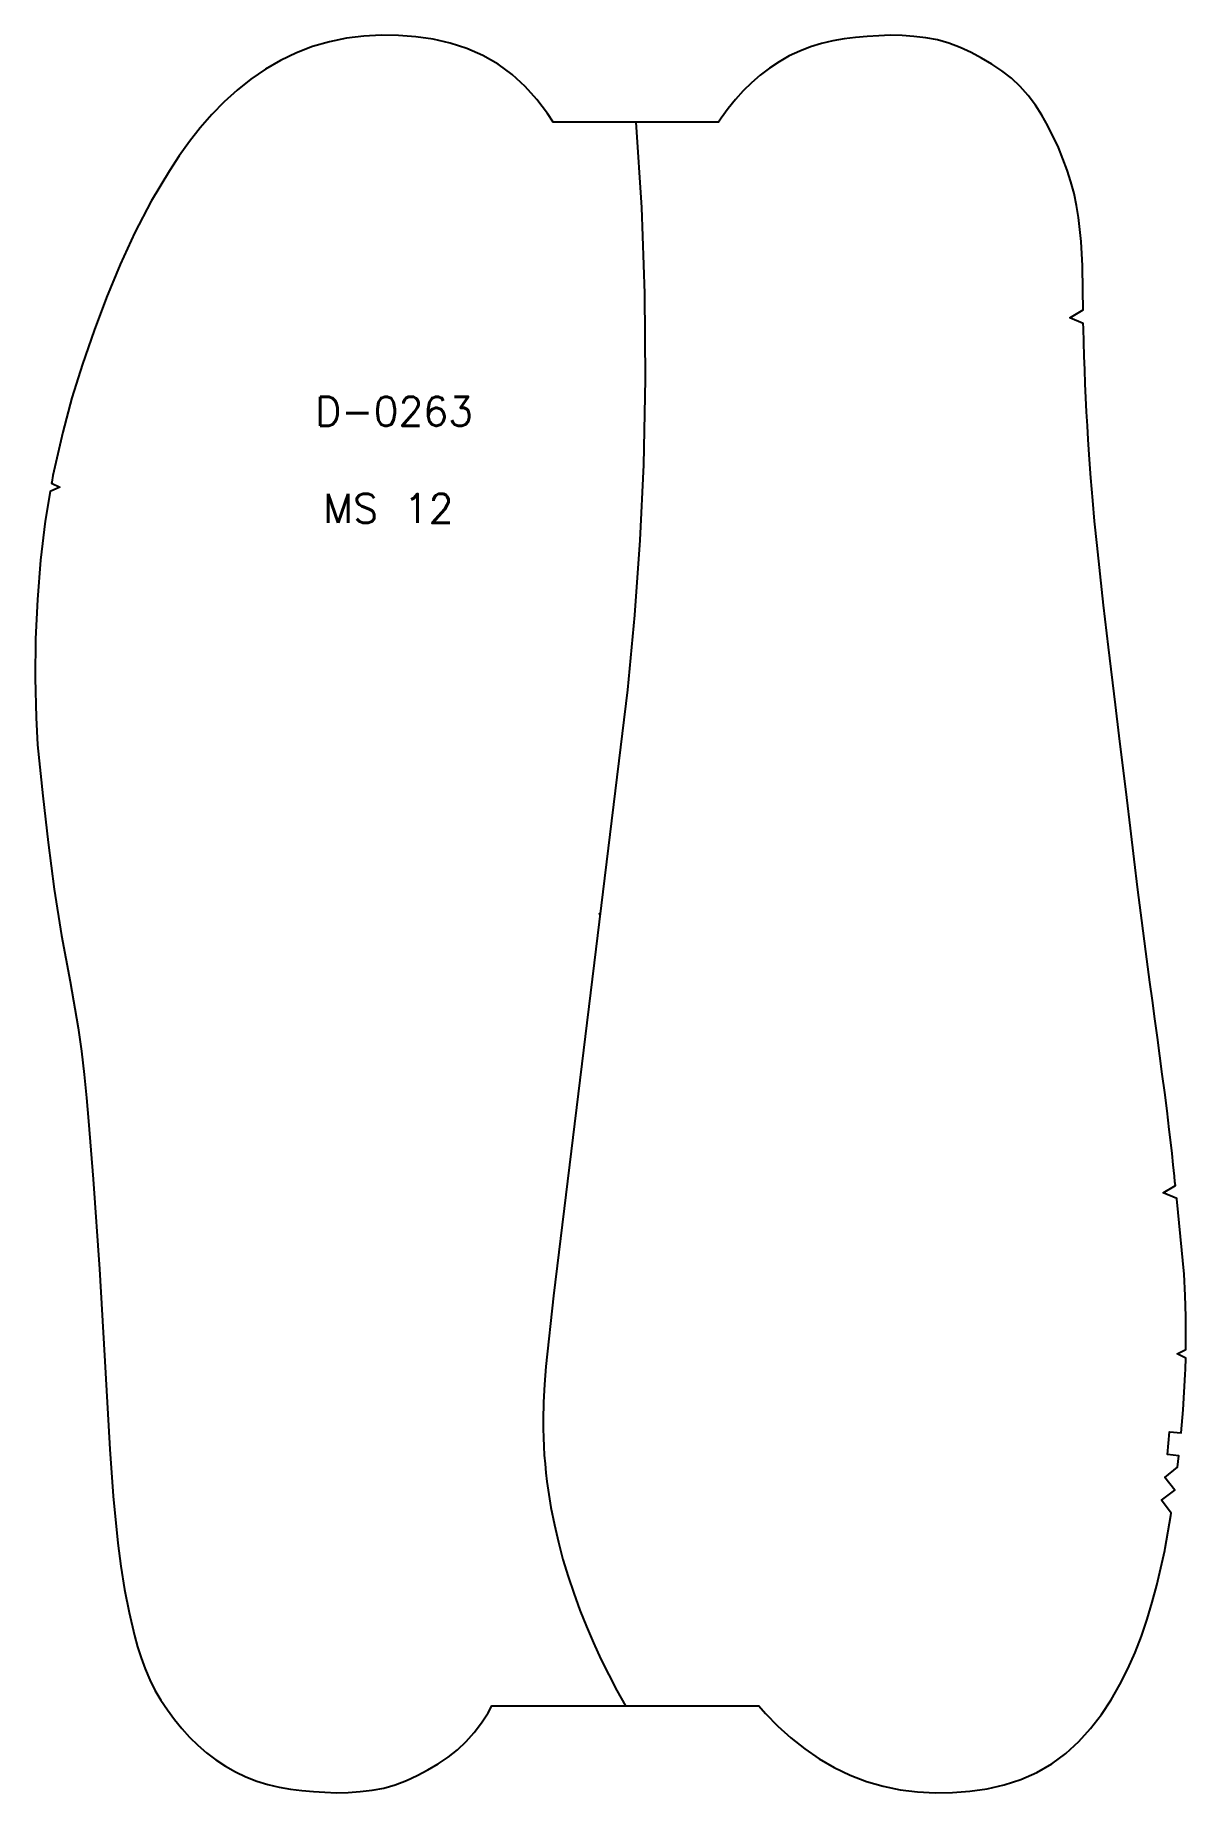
# Model space of a CAD drawing. Extents: x -3600 to 4663, y 5 to 334.
# Drawn here: x 2842.2 to 3040.7, y 4.9 to 308.1 of the extents above; entities that cross this region are included whole.
import ezdxf

# ---------------------------------------------------------------- set-up
doc = ezdxf.new("R2010")
doc.units = 0
doc.layers.add('DEFAULT', color=7, linetype='CONTINUOUS')
doc.styles.add('MTXPL_ARIAL', font='txt.shx', dxfattribs={"height": 0.2})

# ---------------------------------------------------------------- blocks, each defined once
blk = doc.blocks.new('*X3')
at = {"layer": 'DEFAULT', "color": 7, "style": 'MTXPL_ARIAL'}
for s, p in [('D-0263', (2890.5, 240.74)), ('MS 12', (2891.9, 223.99))]:
    blk.add_text(s, height=5, dxfattribs=at).set_placement(p)

msp = doc.modelspace()

# ---------------------------------------------------------------- linework, layer by layer
at = {"layer": 'DEFAULT', "color": 7}
msp.add_lwpolyline([(2868.8, 14.54), (2870.23, 13.13), (2871.74, 11.81), (2873.33, 10.6), (2875, 9.5), (2876.75, 8.52), (2878.55, 7.68), (2880.41, 6.96), (2882.32, 6.38), (2884.26, 5.92), (2886.22, 5.56), (2888.19, 5.31), (2890.17, 5.14), (2892.16, 5.02), (2894.15, 4.92), (2896.2, 5), (2898.25, 5.13), (2900.3, 5.36), (2902.32, 5.75), (2904.29, 6.32), (2906.22, 7.06), (2908.1, 7.92), (2909.93, 8.88), (2911.71, 9.93), (2913.42, 11.09), (2915.05, 12.37), (2916.56, 13.79), (2917.94, 15.34), (2919.19, 17), (2920.32, 18.75), (2920.99, 19.92), (2967.05, 19.92), (2968.2, 18.6), (2970.32, 16.43), (2972.56, 14.39), (2974.94, 12.51), (2977.44, 10.8), (2980.05, 9.29), (2982.77, 7.98), (2985.59, 6.9), (2988.48, 6.07), (2991.43, 5.46), (2994.41, 5.08), (2997.42, 4.92), (3000.42, 4.96), (3003.42, 5.2), (3006.4, 5.64), (3009.33, 6.3), (3012.2, 7.21), (3014.97, 8.41), (3017.58, 9.92), (3020, 11.73), (3022.22, 13.77), (3024.26, 16.02), (3026.12, 18.43), (3027.8, 20.97), (3029.32, 23.6), (3030.7, 26.33), (3031.93, 29.12), (3033.03, 31.97), (3034.01, 34.86), (3034.89, 37.79), (3035.69, 40.75), (3037.04, 46.71), (3037.11, 47.12), (3038.12, 52.74), (3038.18, 53.16), (3036.5, 55.43), (3038.77, 57.12), (3037.06, 59.33), (3039.28, 61.09), (3039.51, 63.07), (3037.52, 63.3), (3037.9, 67.22), (3039.89, 67.05), (3039.89, 67.05), (3040.21, 70.99), (3040.6, 77.1), (3040.65, 78.02), (3040.67, 79.88), (3039.18, 80.64), (3040.69, 81.38), (3040.69, 87.11), (3040.59, 90.74), (3040.43, 94.38), (3039.12, 107.38), (3039.11, 107.47), (3036.78, 108.45), (3038.89, 109.7), (3038.82, 110.31), (3038.72, 111.29), (3038.62, 112.27), (3038.52, 113.25), (3038.31, 115.21), (3038.2, 116.19), (3037.83, 119.37), (3037.45, 122.55), (3037.05, 125.73), (3036.63, 128.9), (3036.21, 132.07), (3035.78, 135.24), (3035.35, 138.41), (3034.92, 141.58), (3034.49, 144.74), (3033.79, 150.05), (3033.1, 155.37), (3032.43, 160.68), (3031.78, 166), (3031.13, 171.32), (3030.49, 176.64), (3029.2, 187.28), (3028.56, 192.61), (3027.35, 202.56), (3026.49, 209.82), (3025.89, 215.17), (3025.37, 220.06), (3024.95, 224.29), (3024.63, 227.82), (3024.3, 231.74), (3024.06, 234.92), (3023.84, 238.36), (3023.7, 240.75), (3023.57, 243.15), (3023.45, 245.56), (3023.35, 247.96), (3023.26, 250.36), (3023.17, 252.77), (3023.09, 255.18), (3023.02, 257.59), (3023, 258.37), (3020.65, 259.38), (3022.95, 260.72), (3022.93, 264.15), (3022.84, 268.34), (3022.61, 272.52), (3022.15, 276.68), (3021.82, 278.75), (3021.4, 280.8), (3020.86, 282.82), (3020.23, 284.81), (3018.7, 288.71), (3016.89, 292.47), (3015.86, 294.29), (3014.73, 296.04), (3013.48, 297.69), (3012.1, 299.25), (3010.59, 300.67), (3008.96, 301.95), (3007.25, 303.11), (3005.46, 304.16), (3003.63, 305.12), (3001.76, 305.98), (2999.83, 306.72), (2997.86, 307.29), (2995.83, 307.68), (2993.79, 307.91), (2991.74, 308.04), (2989.69, 308.12), (2987.7, 308.02), (2985.71, 307.9), (2983.73, 307.73), (2981.75, 307.47), (2979.8, 307.12), (2977.86, 306.66), (2975.95, 306.08), (2974.09, 305.36), (2972.28, 304.52), (2970.54, 303.54), (2968.87, 302.44), (2967.27, 301.23), (2965.77, 299.91), (2964.34, 298.5), (2962.99, 297), (2961.72, 295.44), (2960.52, 293.82), (2960.06, 293.12), (2931.57, 293.12), (2930.58, 294.6), (2928.73, 297.01), (2926.69, 299.26), (2924.46, 301.31), (2922.04, 303.12), (2919.43, 304.63), (2916.66, 305.83), (2913.8, 306.74), (2910.86, 307.4), (2907.88, 307.84), (2904.88, 308.07), (2901.88, 308.12), (2898.88, 307.95), (2895.89, 307.58), (2892.95, 306.97), (2890.05, 306.13), (2887.24, 305.06), (2884.52, 303.75), (2881.91, 302.24), (2879.4, 300.53), (2877.03, 298.65), (2874.78, 296.61), (2872.66, 294.44), (2870.66, 292.14), (2868.78, 289.75), (2867.01, 287.28), (2865.33, 284.74), (2862.21, 279.5), (2859.4, 274.08), (2856.84, 268.53), (2854.5, 262.88), (2852.34, 257.17), (2850.34, 251.38), (2848.53, 245.54), (2846.93, 239.63), (2845.56, 233.67), (2845.23, 232.14), (2845.03, 230.99), (2845.01, 230.86), (2846.41, 230.16), (2844.75, 229.39), (2843.93, 224.29), (2843.11, 217.55), (2842.56, 210.78), (2842.25, 204), (2842.18, 197.21), (2842.33, 190.42), (2842.58, 185.71), (2843.53, 176.89), (2844.43, 168.84), (2845.46, 160.81), (2846.74, 152.82), (2848.2, 144.85), (2849.58, 136.87), (2850.16, 132.86), (2850.65, 128.84), (2851.04, 124.81), (2851.38, 120.77), (2852.18, 110.76), (2853.27, 95.27), (2854.13, 80.35), (2855.07, 64.2), (2855.64, 56.1), (2856.43, 48.02), (2856.95, 44), (2857.59, 40), (2858.37, 36.02), (2859.31, 32.07), (2859.85, 30.12), (2860.46, 28.19), (2861.15, 26.29), (2861.94, 24.44), (2862.85, 22.64), (2863.87, 20.9), (2864.99, 19.22), (2866.19, 17.6), (2867.46, 16.04)], close=True, dxfattribs=at)
at = {"layer": 'DEFAULT'}
msp.add_lwpolyline([(2945.82, 293.12), (2946.76, 278.36), (2947.31, 263.57), (2947.43, 248.77), (2947.13, 233.98), (2946.5, 221.03), (2945.56, 208.09), (2944.34, 195.17), (2931.62, 90.67), (2930.27, 78.44), (2930.04, 75.38), (2929.89, 72.32), (2929.82, 69.26), (2929.83, 67.73), (2929.87, 66.19), (2929.93, 64.68), (2930.02, 63.17), (2930.14, 61.66), (2930.29, 60.15), (2930.47, 58.65), (2930.68, 57.14), (2931.17, 54.13), (2931.76, 51.14), (2932.45, 48.16), (2933.24, 45.2), (2934.12, 42.26), (2935.09, 39.35), (2936.15, 36.46), (2937.28, 33.61), (2938.49, 30.79), (2939.77, 28.01), (2941.12, 25.27), (2942.54, 22.57), (2944.02, 19.92)], dxfattribs=at)
msp.add_point((2939.54, 156.52), dxfattribs=at)

# ---------------------------------------------------------------- block references
at = {"layer": 'DEFAULT', "color": 7}
msp.add_blockref('*X3', (0, 0), dxfattribs=at)

doc.saveas('drawing.dxf')
